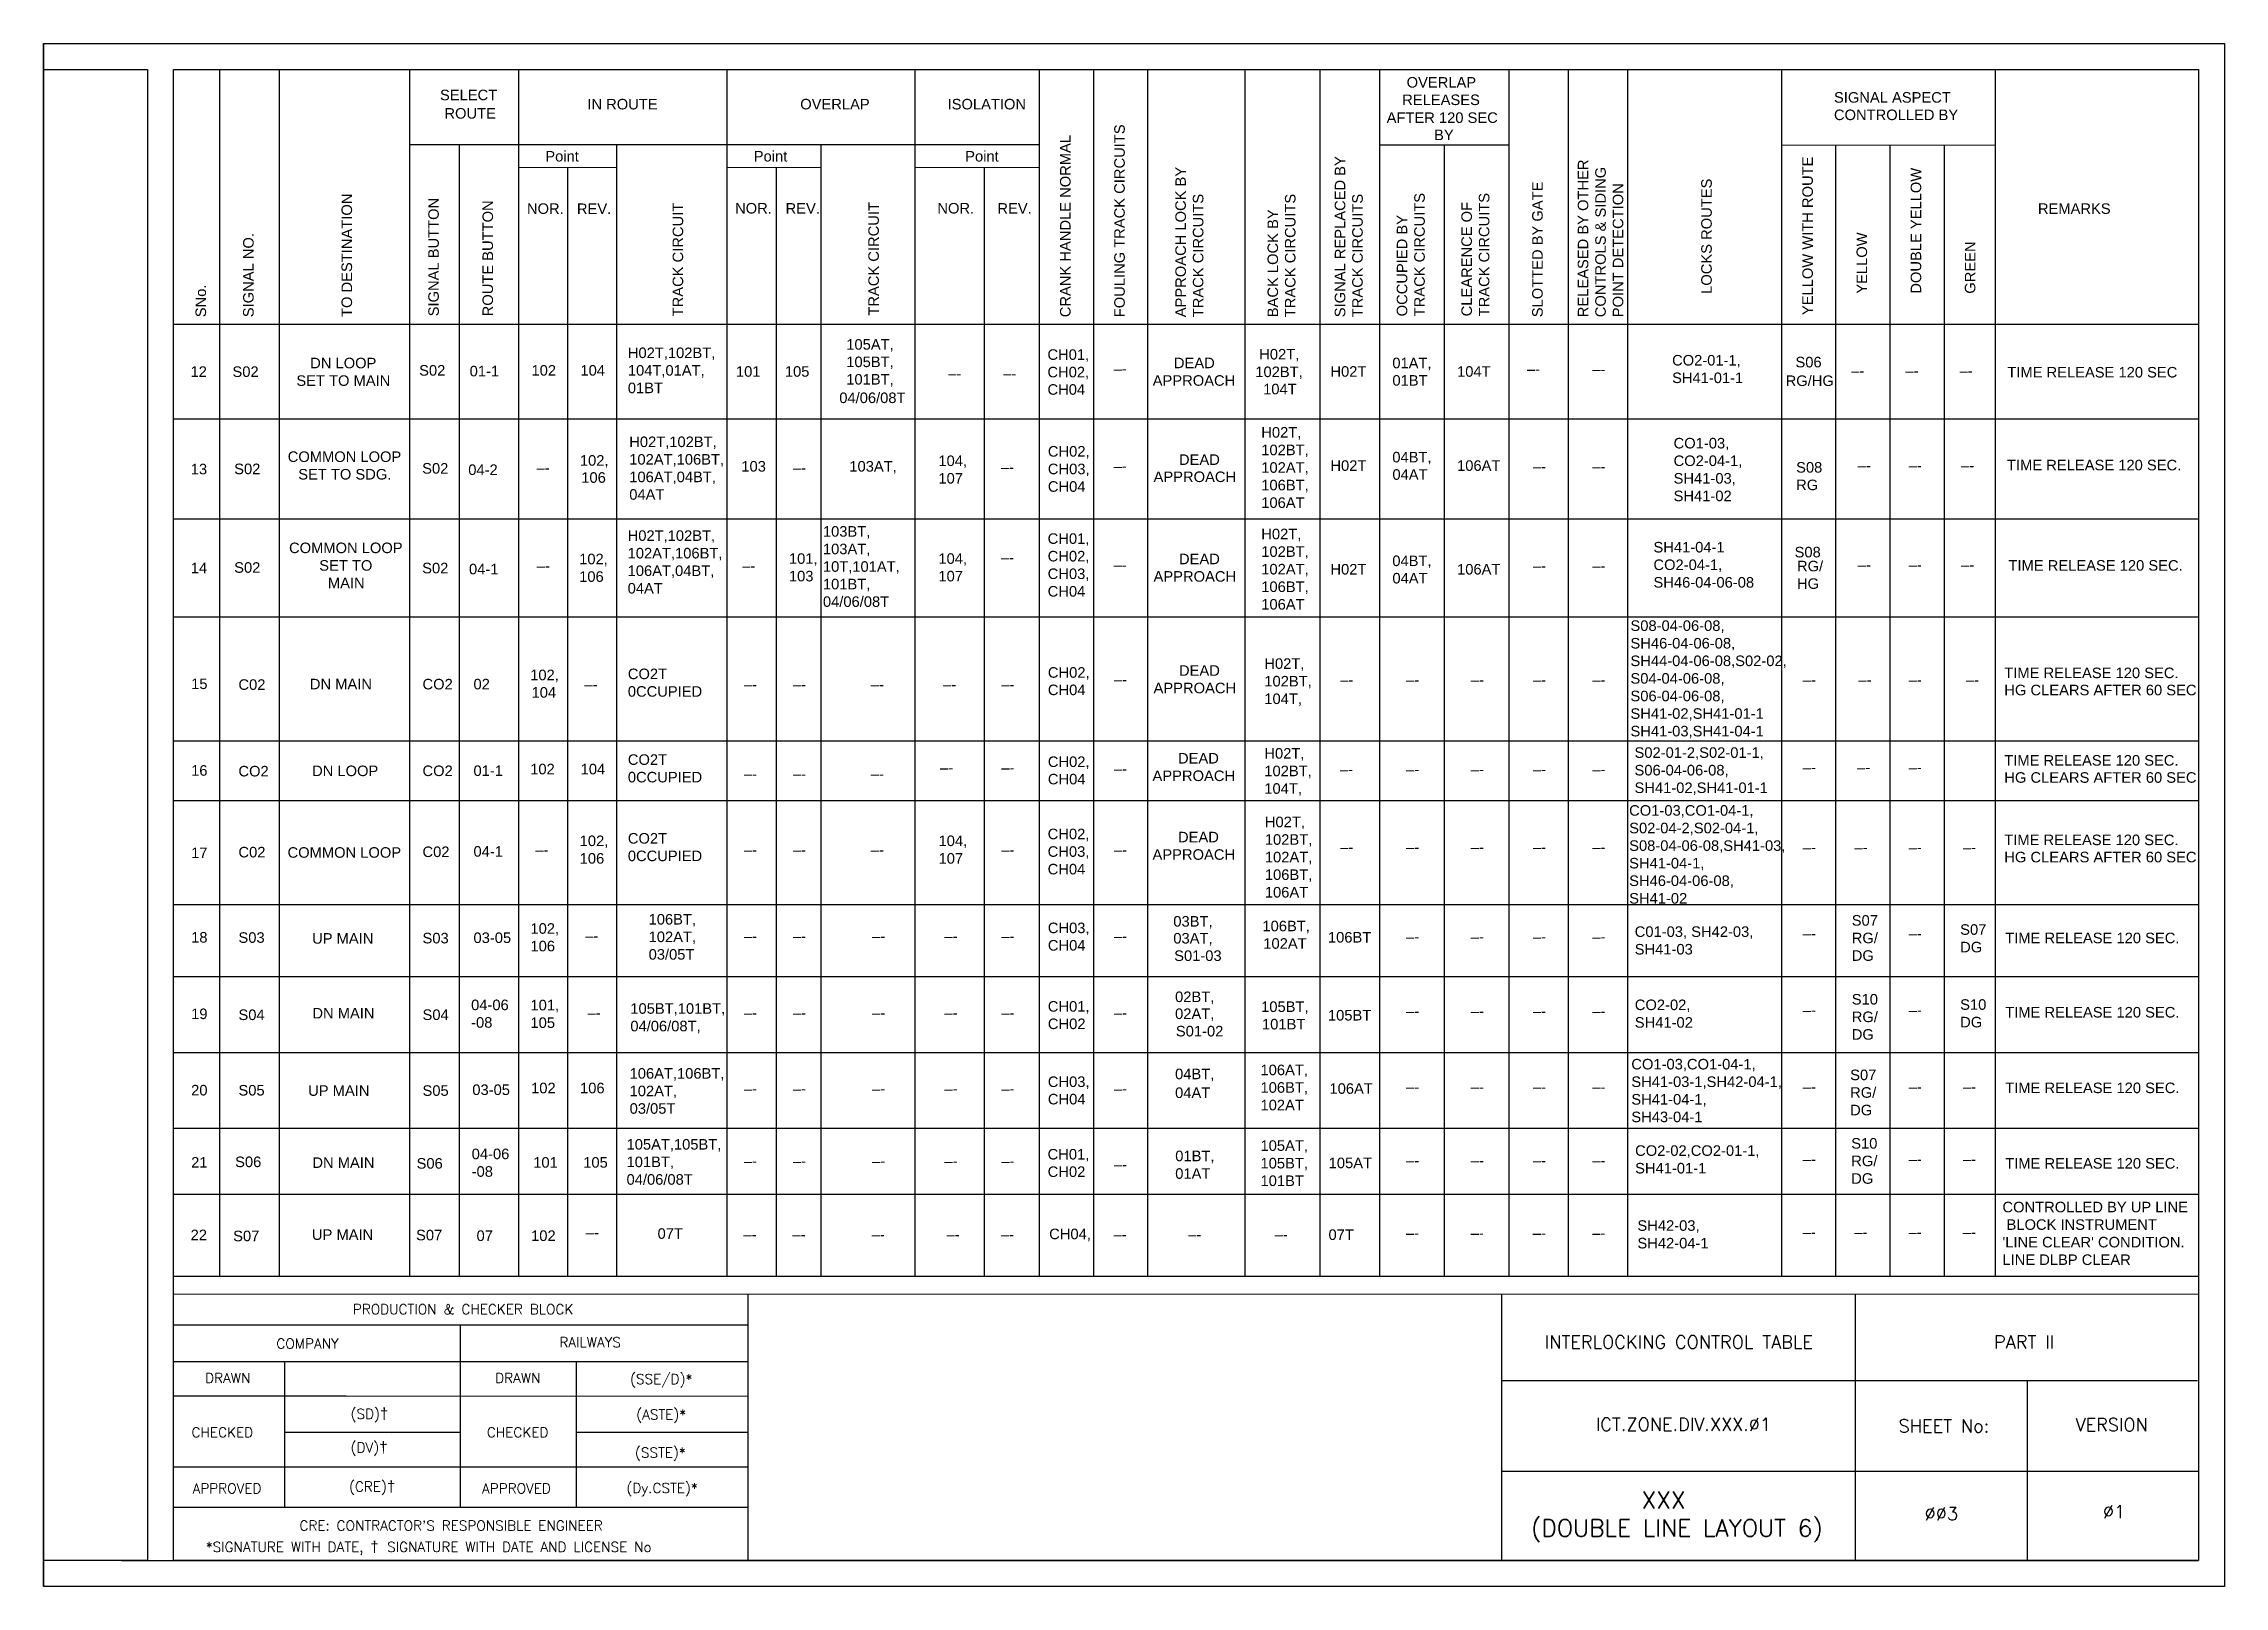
# Model space of a CAD drawing. Header units: inches. Extents: x -19 to 1645, y 43 to 741.
# Drawn here: x 770 to 1190, y 42.8 to 339.8 of the extents above; entities that cross this region are included whole.
import ezdxf
from ezdxf.enums import TextEntityAlignment as Align

# ---------------------------------------------------------------- set-up
doc = ezdxf.new("R2010")
doc.units = ezdxf.units.IN
doc.header["$MEASUREMENT"] = 0
for name, color, linetype in [('PDF2_Text', 7, 'Continuous'), ('PDF_Geometry', 7, 'Continuous'), ('PDF_Text', 7, 'Continuous')]:
    doc.layers.add(name, color=color, linetype=linetype)
doc.styles.add('PDF Arial', font='arial.ttf')
doc.styles.add('ROMANS', font='romans.shx', dxfattribs={"height": 2})

msp = doc.modelspace()

# ---------------------------------------------------------------- texts
at = {"style": 'ROMANS'}
for s, height, p in [('PRODUCTION & CHECKER BLOCK', 1.92, (850.75, 96.2)), ('COMPANY', 1.92, (820.79, 89.58)), ('RAILWAYS', 1.92, (875.21, 89.84)), ('(SSE/D)*', 1.92, (888.9, 82.75)), ('DRAWN', 1.92, (805.43, 82.96)), ('DRAWN', 1.92, (861.29, 82.96)), ('(ASTE)*', 1.92, (888.9, 75.93)), ('CHECKED', 1.92, (804.38, 72.5)), ('CHECKED', 1.92, (861.25, 72.5)), ('(SSTE)*', 1.92, (888.73, 68.6)), ('(Dy.CSTE)*', 1.92, (889.07, 61.78)), ('APPROVED', 1.92, (805.28, 61.7)), ('APPROVED', 1.92, (861.02, 61.7)), ('XXX', 3.3, (1081.96, 59.47)), ("CRE: CONTRACTOR'S RESPONSIBLE ENGINEER", 1.92, (848.44, 54.55)), ('(DOUBLE LINE LAYOUT 6)', 3.3, (1084.52, 54.08))]:
    msp.add_text(s, height=height, dxfattribs=at).set_placement(p, align=Align.MIDDLE_CENTER)
at = {"lineweight": -2, "style": 'ROMANS'}
for s, p in [('INTERLOCKING CONTROL TABLE', (1084.89, 89.87)), ('PART II', (1151.39, 89.87)), ('ICT.ZONE.DIV.XXX.Ø1', (1085.78, 74.03)), ('SHEET No:', (1135.95, 73.73)), ('VERSION', (1168.26, 73.96)), ('ØØ3 ', (1136.3, 56.87)), ('Ø1', (1168.72, 57.24))]:
    msp.add_text(s, height=2.5, dxfattribs=at).set_placement(p, align=Align.MIDDLE_CENTER)
at = {"char_height": 1.92, "attachment_point": 1, "style": 'ROMANS'}
for s, width, insert in [('(SD){\\fArial|b0|i0|c0|p34;\\H1.08333x;†}', 8.1172, (829.07, 77.17)), ('(DV){\\fArial|b0|i0|c0|p34;\\H1.08333x;†}', 8.1172, (829.07, 70.7)), ('(CRE){\\fArial|b0|i0|c0|p34;\\H1.08333x;†}', 8.1172, (828.77, 63.17)), ('\\pi-5.76,l9.6,t9.6;*SIGNATURE WITH DATE, {\\fArial|b0|i0|c0|p34;\\H1.08333x;†  }SIGNATURE WITH DATE AND LICENSE No', 104.6362, (797.36, 51.56))]:
    msp.add_mtext_dynamic_manual_height_columns(s, width=width, gutter_width=12.5, heights=[0], dxfattribs=dict(at, insert=insert))
at = {"layer": 'PDF2_Text', "attachment_point": 7, "style": 'PDF Arial'}
for s, insert, char_height in [('–-', (976.04, 276.26), 2.03), ('–-', (1068.24, 276.14), 2.03), ('H02T,\\P102BT,\\P102AT,\\P106BT,\\P106AT', (1004.47, 250.43), 2.03), ('102,', (873.24, 258.21), 2.03), ('CH02,\\PCH03,\\PCH04', (963.37, 253.54), 2.03), ('DEAD', (988.62, 258.74), 2.03), ('13', (798.3, 256.9), 2.03), ('S02', (806.66, 256.93), 2.03), ('S02', (842.86, 257.03), 2.03), ('04-2', (851.74, 256.77), 2.03), ('–-', (864.89, 257.16), 2.03), ('106', (873.51, 255.27), 2.03), ('–-', (914.28, 257.16), 2.03), ('–-', (954.35, 257.29), 2.03), ('–-', (976.04, 257.52), 2.03), ('APPROACH', (983.72, 255.41), 2.03), ('–-', (1056.78, 257.42), 2.03), ('–-', (1068.24, 257.42), 2.03), ('–-', (1119.36, 257.62), 2.03), ('–-', (1129.16, 257.62), 2.03), ('–-', (1139.26, 257.62), 2.03), ('CH01,\\PCH02,\\PCH03,\\PCH04', (963.33, 233.36), 2.03), ('H02T,\\P102BT,\\P102AT,\\P106BT,\\P106AT', (1004.47, 230.86), 2.03), ('14', (798.3, 237.89), 2.03), ('S02', (806.66, 237.95), 2.03), ('S02', (842.86, 237.84), 2.03), ('04-1', (851.88, 237.65), 2.03), ('102,\\P106', (873.1, 236.2), 2.03), ('–-', (954.35, 239.9), 2.03), ('DEAD', (988.62, 239.62), 2.03), ('–-', (864.93, 238.3), 2.03), ('–-', (904.52, 238.3), 2.03), ('–-', (976.04, 238.47), 2.03), ('APPROACH', (983.72, 236.23), 2.03), ('–-', (1056.78, 238.31), 2.03), ('–-', (1068.24, 238.31), 2.03), ('–-', (1119.36, 238.48), 2.03), ('–-', (1129.16, 238.48), 2.03), ('–-', (1139.26, 238.48), 2.03), ('102,', (863.67, 216.91), 2.03), ('CH02,', (963.37, 217.39), 2.03), ('DEAD', (988.62, 218.14), 2.03), ('H02T,\\P102BT,\\P104T,', (1005.06, 212.33), 2.03), ('TIME RELEASE 120 SEC.', (1147.57, 217.66), 2.0298), ('15', (798.37, 215.56), 2.03), ('C02', (807.48, 215.41), 2.03), ('CO2', (842.93, 215.49), 2.03), ('02', (852.75, 215.5), 2.03), ('104', (863.93, 213.9), 2.03), ('–-', (874.12, 215.47), 2.03), ('–-', (904.83, 215.47), 2.03), ('–-', (914.27, 215.47), 2.03), ('–-', (929.27, 215.47), 2.03), ('–-', (943.2, 215.47), 2.03), ('–-', (954.42, 215.47), 2.03), ('CH04', (963.37, 214.39), 2.03), ('–-', (976.11, 216.44), 2.03), ('APPROACH', (983.72, 214.75), 2.03), ('–-', (1019.67, 216.35), 2.03), ('–-', (1032.36, 216.35), 2.03), ('–-', (1044.82, 216.35), 2.03), ('–-', (1056.78, 216.35), 2.03), ('–-', (1068.24, 216.35), 2.03), ('–-', (1108.77, 216.35), 2.03), ('–-', (1119.48, 216.35), 2.03), ('–-', (1129.16, 216.35), 2.03), ('–-', (1140.2, 216.35), 2.03), ('HG CLEARS AFTER 60 SEC.', (1147.57, 214.36), 2.0298), ('CH02,', (963.36, 200.21), 2.03), ('DEAD', (988.43, 201.25), 2.03), ('H02T,\\P102BT,\\P104T,', (1005.06, 195.05), 2.03), ('S02-01-2,S02-01-1,\\PS06-04-06-08,\\PSH41-02,SH41-01-1', (1076.35, 195.2), 2.0298), ('TIME RELEASE 120 SEC.', (1147.57, 200.82), 2.0298), ('16', (798.37, 198.88), 2.03), ('CO2', (807.48, 198.74), 2.03), ('CO2', (842.93, 198.81), 2.03), ('01-1', (852.75, 198.83), 2.03), ('102', (863.67, 199.14), 2.03), ('104', (873.39, 199.14), 2.03), ('–-', (904.83, 198.24), 2.03), ('–-', (914.27, 198.24), 2.03), ('–-', (929.27, 198.24), 2.03), ('–-', (942.62, 199.45), 2.03), ('–-', (954.42, 199.45), 2.03), ('CH04', (963.37, 197.21), 2.03), ('–-', (976.11, 199.22), 2.03), ('APPROACH', (983.52, 197.85), 2.03), ('–-', (1019.62, 199.12), 2.03), ('–-', (1032.36, 199.12), 2.03), ('–-', (1044.82, 199.12), 2.03), ('–-', (1056.78, 199.12), 2.03), ('–-', (1068.24, 199.12), 2.03), ('–-', (1108.77, 199.51), 2.03), ('–-', (1119.23, 199.51), 2.03), ('–-', (1129.16, 199.51), 2.03), ('HG CLEARS AFTER 60 SEC.', (1147.57, 197.52), 2.0298), ('CO1-03,CO1-04-1,\\PS02-04-2,S02-04-1,\\PS08-04-06-08,SH41-03,\\PSH41-04-1,\\PSH46-04-06-08,\\PSH41-02', (1075.32, 174.26), 2.0298), ('H02T,\\P102BT,\\P102AT,\\P106BT,\\P106AT', (1005.16, 175.43), 2.03), ('17', (798.37, 183.04), 2.03), ('C02', (807.48, 183.15), 2.03), ('C02', (842.93, 183.22), 2.03), ('04-1', (852.75, 183.29), 2.03), ('102,\\P106', (873.2, 181.95), 2.03), ('104,\\P107', (942.31, 181.95), 2.03), ('CH02,\\PCH03,\\PCH04', (963.33, 179.88), 2.03), ('DEAD', (988.43, 186.08), 2.03), ('–-', (1019.67, 184.13), 2.03), ('–-', (1032.36, 184.13), 2.03), ('–-', (1044.82, 184.13), 2.03), ('–-', (1056.78, 184.13), 2.03), ('–-', (1068.24, 184.13), 2.03), ('–-', (1108.77, 184.11), 2.03), ('–-', (1118.71, 184.11), 2.03), ('–-', (1129.16, 184.11), 2.03), ('–-', (1139.6, 184.11), 2.03), ('TIME RELEASE 120 SEC.', (1147.57, 185.51), 2.0298), ('–-', (864.67, 183.62), 2.03), ('–-', (904.83, 183.62), 2.03), ('–-', (914.27, 183.62), 2.03), ('–-', (929.27, 183.62), 2.03), ('–-', (954.42, 183.62), 2.03), ('–-', (976.11, 183.62), 2.03), ('APPROACH', (983.52, 182.69), 2.03), ('HG CLEARS AFTER 60 SEC.', (1147.57, 182.2), 2.0298), ('18', (798.37, 166.75), 2.03), ('S03', (807.48, 166.71), 2.03), ('S03', (842.93, 166.6), 2.03), ('102,\\P106', (863.72, 165.07), 2.03), ('CH03,', (963.36, 168.22), 2.03), ('03BT,', (987.53, 169.48), 2.03), ('03AT,', (987.53, 166.22), 2.03), ('106BT,', (1004.69, 168.58), 2.03), ('106BT', (1017.31, 166.76), 2.03), ('C01-03, SH42-03,\\PSH41-03', (1076.39, 164.46), 2.0298), ('–-', (1108.77, 167.54), 2.03), ('S07\\PRG/\\PDG', (1118.19, 163.24), 2.03), ('–-', (1129.16, 167.54), 2.03), ('TIME RELEASE 120 SEC.', (1147.75, 166.63), 2.0298), ('–-', (874.27, 167.09), 2.03), ('–-', (904.83, 167.01), 2.03), ('–-', (914.27, 167.01), 2.03), ('–-', (929.53, 167.01), 2.03), ('–-', (943.46, 167.01), 2.03), ('–-', (954.42, 167.01), 2.03), ('CH04', (963.37, 165.21), 2.03), ('–-', (976.11, 167.01), 2.03), ('S01-03', (987.69, 163.22), 2.03), ('102AT', (1004.86, 165.57), 2.03), ('–-', (1032.36, 166.91), 2.03), ('–-', (1044.82, 166.91), 2.03), ('–-', (1056.78, 166.91), 2.03), ('–-', (1068.24, 166.91), 2.03), ('04-06\\P-08', (852.29, 150.36), 2.03), ('101,\\P105', (863.72, 150.32), 2.03), ('CH01,', (963.36, 153.11), 2.03), ('02BT,', (987.87, 154.95), 2.03), ('105BT,', (1004.44, 153.05), 2.03), ('S10\\PRG/\\PDG', (1118.19, 148.06), 2.03), ('19', (798.37, 152.03), 2.03), ('S04', (807.48, 151.84), 2.03), ('S04', (842.93, 151.85), 2.03), ('–-', (874.71, 152.25), 2.03), ('–-', (904.83, 152.25), 2.03), ('–-', (914.27, 152.25), 2.03), ('–-', (929.53, 152.25), 2.03), ('–-', (943.46, 152.25), 2.03), ('–-', (954.42, 152.25), 2.03), ('CH02', (963.37, 150.1), 2.03), ('–-', (976.11, 152.25), 2.03), ('02AT,', (987.87, 151.69), 2.03), ('101BT', (1004.61, 150.04), 2.03), ('105BT', (1017.31, 151.75), 2.03), ('–-', (1032.36, 152.58), 2.03), ('–-', (1044.82, 152.58), 2.03), ('–-', (1056.78, 152.58), 2.03), ('–-', (1068.24, 152.58), 2.03), ('–-', (1108.77, 152.79), 2.03), ('–-', (1129.16, 152.79), 2.03), ('TIME RELEASE 120 SEC.', (1147.75, 152.33), 2.0298), ('S01-02', (988.02, 148.69), 2.03), ('106AT,\\P106BT,\\P102AT', (1004.32, 134.46), 2.03), ('CO1-03,CO1-04-1,\\PSH41-03-1,SH42-04-1,\\PSH41-04-1,\\PSH43-04-1', (1075.74, 132.18), 2.0298), ('20', (798.37, 137.33), 2.03), ('S05', (807.48, 137.31), 2.03), ('S05', (842.93, 137.25), 2.03), ('03-05', (852.52, 137.41), 2.03), ('102', (863.84, 137.74), 2.03), ('106', (873.27, 137.74), 2.03), ('CH03,', (963.36, 138.6), 2.03), ('04BT,', (987.87, 140.1), 2.03), ('04AT', (987.87, 136.84), 2.03), ('106AT', (1017.6, 137.64), 2.03), ('–-', (1032.36, 137.98), 2.03), ('–-', (1044.82, 137.98), 2.03), ('–-', (1056.78, 137.98), 2.03), ('–-', (1068.24, 137.98), 2.03), ('–-', (1108.77, 138.02), 2.03), ('S07\\PRG/\\PDG', (1117.88, 133.5), 2.03), ('–-', (1129.16, 138.02), 2.03), ('–-', (1139.6, 138.02), 2.03), ('TIME RELEASE 120 SEC.', (1147.75, 137.77), 2.0298), ('–-', (904.83, 137.65), 2.03), ('–-', (914.27, 137.65), 2.03), ('–-', (929.53, 137.65), 2.03), ('–-', (943.46, 137.65), 2.03), ('–-', (954.42, 137.65), 2.03), ('CH04', (963.37, 135.6), 2.03), ('–-', (976.11, 137.65), 2.03), ('04-06\\P-08', (852.4, 121.67), 2.03), ('CH01,', (963.32, 124.64), 2.03), ('01BT,\\P01AT', (987.9, 121.28), 2.03), ('105AT,\\P105BT,\\P101BT', (1004.32, 119.89), 2.03), ('CO2-02,CO2-01-1,\\PSH41-01-1', (1076.47, 122.31), 2.0298), ('S10\\PRG/\\PDG', (1118.09, 120.32), 2.03), ('21', (798.37, 123.46), 2.03), ('S06', (806.84, 123.53), 2.03), ('S06', (841.79, 123.23), 2.03), ('101', (864.25, 123.42), 2.03), ('105', (873.88, 123.42), 2.03), ('–-', (904.83, 123.72), 2.03), ('–-', (914.27, 123.72), 2.03), ('–-', (929.53, 123.72), 2.03), ('–-', (943.46, 123.72), 2.03), ('–-', (954.42, 123.72), 2.03), ('CH02', (963.33, 121.63), 2.03), ('–-', (976.11, 123.05), 2.03), ('105AT', (1017.45, 123.32), 2.03), ('–-', (1032.36, 123.83), 2.03), ('–-', (1044.82, 123.83), 2.03), ('–-', (1056.78, 123.83), 2.03), ('–-', (1068.24, 123.83), 2.03), ('–-', (1108.77, 124.09), 2.03), ('–-', (1129.16, 124.09), 2.03), ('–-', (1139.6, 124.09), 2.03), ('TIME RELEASE 120 SEC.', (1147.75, 123.24), 2.0298), ('22', (798.27, 109.49), 2.03), ('S07', (806.46, 109.26), 2.03), ('S07', (841.69, 109.43), 2.03), ('102', (863.84, 109.31), 2.03), ('–-', (874.38, 109.96), 2.03), ('07T', (888.2, 109.72), 2.03), ('–-', (904.74, 109.58), 2.03), ('–-', (914.18, 109.58), 2.03), ('–-', (929.44, 109.58), 2.03), ('–-', (943.87, 109.58), 2.03), ('–-', (954.33, 109.58), 2.03), ('CH04,', (963.62, 109.3), 2.03), ('–-', (976.02, 109.58), 2.03), ('–-', (990.41, 109.58), 2.03), ('–-', (1007.05, 109.58), 2.03), ('07T', (1017.42, 109.51), 2.03), ('–-', (1032.33, 109.87), 2.03), ('–-', (1044.8, 109.87), 2.03), ('–-', (1056.76, 109.87), 2.03), ('–-', (1068.21, 109.87), 2.03), ('SH42-03,\\PSH42-04-1', (1076.91, 107.88), 2.03), ('–-', (1108.75, 110.01), 2.03), ('–-', (1118.7, 110.01), 2.03), ('–-', (1129.14, 110.01), 2.03), ('–-', (1139.57, 110.01), 2.03)]:
    msp.add_mtext(s, dxfattribs=dict(at, insert=insert, char_height=char_height))
for s, insert, char_height, width in [('\\PCO1-03,\\PCO2-04-1,\\PSH41-03,\\PSH41-02', (1083.88, 251.73), 2.03, 17.7989), ('TIME RELEASE 120 SEC.', (1148.09, 257.67), 2.0298, 33.2543), ('SH41-04-1\\PCO2-04-1,\\PSH46-04-06-08', (1080, 235.09), 2.0298, 17.7989), ('TIME RELEASE 120 SEC.', (1148.37, 238.35), 2.0298, 33.2543), ('S08-04-06-08,\\PSH46-04-06-08,\\PSH44-04-06-08,S02-02,\\PS04-04-06-08,\\PS06-04-06-08,\\PSH41-02,SH41-01-1\\PSH41-03,SH41-04-1', (1075.57, 206.1), 2.0298, 28.3864), ('03-05', (852.75, 166.67), 2.03, 0.1143), ('S07\\PDG', (1139.07, 164.87), 2.03, 4.8183), ('CO2-02, \\PSH41-02', (1076.41, 150.37), 2.03, 18.8478), ('S10\\PDG', (1139.07, 150.43), 2.03, 4.8183), ('07', (853.34, 109.31), 2.03, 2.9957)]:
    msp.add_mtext(s, dxfattribs=dict(at, insert=insert, char_height=char_height, width=width))
at = {"layer": 'PDF_Text', "attachment_point": 7, "style": 'PDF Arial'}
for s, insert, char_height in [('OVERLAP', (1032.47, 331.35), 2.027), ('SELECT', (846.3, 328.92), 2.027), ('IN ROUTE', (874.68, 327.15), 2.027), ('OVERLAP', (915.68, 327.15), 2.027), ('ISOLATION', (944.06, 327.15), 2.027), ('RELEASES', (1031.62, 327.99), 2.027), ('SIGNAL ASPECT', (1114.77, 328.45), 2.0273), ('ROUTE', (847.15, 325.38), 2.027), ('AFTER 120 SEC', (1028.62, 324.55), 2.0273), ('CONTROLLED BY', (1114.77, 325.09), 2.0273), ('Point', (866.58, 317.12), 2.027), ('Point', (906.73, 317.12), 2.027), ('Point', (947.45, 317.12), 2.027), ('BY', (1037.75, 321.26), 2.027), ('NOR.', (863.05, 307.04), 2.027), ('REV.', (872.67, 307.04), 2.027), ('NOR.', (903.13, 307.11), 2.027), ('REV.', (912.86, 307.11), 2.027), ('NOR.', (942.09, 307.11), 2.027), ('REV.', (953.65, 307.11), 2.027), ('REMARKS', (1154.05, 307.04), 2.027), ('105AT,', (924.55, 280.55), 2.027), ('12', (798.25, 275.69), 2.027), ('S02', (842.28, 275.9), 2.027), ('01-1', (852.01, 275.76), 2.027), ('102', (863.92, 275.9), 2.027), ('104', (873.35, 275.9), 2.027), ('H02T,102BT,\\P104T,01AT,\\P01BT', (882.48, 272.52), 2.0273), ('101', (903.3, 275.69), 2.027), ('105', (912.72, 275.69), 2.027), ('105BT,', (924.55, 277.19), 2.027), ('CH01,', (963.29, 278.59), 2.027), ('CH02,', (963.29, 275.22), 2.027), ('102BT,', (1003.33, 275.27), 2.027), ('H02T,', (1004.08, 278.66), 2.027), ('H02T', (1017.79, 275.69), 2.027), ('01AT,', (1029.71, 276.97), 2.027), ('104T', (1042.18, 275.69), 2.027), ('CO2-01-1, \\PSH41-01-1', (1083.59, 274.47), 2.027), ('S06', (1107.35, 277.49), 2.027), ('TIME RELEASE 120 SEC', (1148.16, 275.54), 2.0273), ('101BT,', (924.55, 273.83), 2.027), ('–-', (944.2, 275.31), 2.027), ('–-', (954.77, 275.31), 2.027), ('CH04', (963.3, 272.22), 2.027), ('104T', (1004.83, 272.3), 2.027), ('01BT', (1029.73, 273.97), 2.027), ('–-', (1055.63, 276.2), 2.027), ('RG/HG', (1105.46, 273.91), 2.027), ('–-', (1118.1, 275.85), 2.027), ('–-', (1128.53, 275.85), 2.027), ('–-', (1138.96, 275.85), 2.027), ('04/06/08T', (923.2, 270.62), 2.027), ('H02T,102BT,\\P102AT,106BT,\\P106AT,04BT,\\P04AT', (882.75, 252.01), 2.0273), ('04BT,', (1029.71, 258.85), 2.027), ('103', (904.34, 257.43), 2.027), ('103AT,', (925.14, 257.08), 2.027), ('H02T', (1017.79, 257.57), 2.027), ('04AT', (1029.73, 255.85), 2.027), ('106AT', (1042.18, 257.57), 2.027), ('S08\\PRG', (1107.48, 253.85), 2.027), ('H02T,102BT,\\P102AT,106BT,\\P106AT,04BT,\\P04AT', (882.44, 233.95), 2.0273), ('101,\\P103', (913.5, 236.29), 2.027), ('H02T', (1017.79, 237.61), 2.027), ('04BT,', (1029.71, 238.89), 2.027), ('106AT', (1042.18, 237.61), 2.027), ('S08', (1107.19, 240.91), 2.027), ('RG/\\PHG', (1107.65, 234.85), 2.027), ('04AT', (1029.73, 235.89), 2.027), ('CO2T\\P0CCUPIED', (882.48, 214.09), 2.027), ('CO2T\\P0CCUPIED', (882.48, 197.59), 2.027), ('DN LOOP', (821.67, 198.8), 2.027), ('COMMON LOOP', (816.94, 183.09), 2.0273), ('CO2T\\P0CCUPIED', (882.48, 182.43), 2.027), ('106BT,\\P102AT,\\P03/05T', (886.48, 163.47), 2.027), ('UP MAIN', (821.67, 166.54), 2.027), ('DN MAIN', (821.73, 152.17), 2.027), ('UP MAIN', (820.91, 137.25), 2.027), ('DN MAIN', (821.73, 123.4), 2.027), ("CONTROLLED BY UP LINE\\P BLOCK INSTRUMENT \\P'LINE CLEAR' CONDITION. \\PLINE DLBP CLEAR", (1147.22, 104.69), 2.0273), ('UP MAIN', (821.64, 109.52), 2.027)]:
    msp.add_mtext(s, dxfattribs=dict(at, insert=insert, char_height=char_height))
at = {"layer": 'PDF_Text', "attachment_point": 7, "rotation": 90, "style": 'PDF Arial'}
for s, insert, char_height in [('FOULING TRACK CIRCUITS', (978.21, 287.17), 2.0273), ('CRANK HANDLE NORMAL', (967.77, 287.17), 2.0273), ('APPROACH LOCK BY', (989.98, 287.17), 2.0273), ('SIGNAL REPLACED BY', (1020.68, 287.17), 2.0273), ('RELEASED BY OTHER', (1067.48, 287.17), 2.0273), ('CONTROLS & SIDING', (1070.85, 287.17), 2.0273), ('YELLOW WITH ROUTE', (1110.73, 287.58), 2.0273), ('DOUBLE YELLOW', (1131.6, 291.7), 2.0273), ('TRACK CIRCUITS', (1035.99, 287.34), 2.0273), ('TRACK CIRCUITS', (1048.43, 287.34), 2.0273), ('SLOTTED BY GATE', (1058.7, 287.17), 2.0273), ('POINT DETECTION', (1074.21, 287.17), 2.0273), ('LOCKS ROUTES', (1091.26, 291.67), 2.0273), ('TO DESTINATION', (829.39, 287.22), 2.0273), ('SIGNAL BUTTON', (846.1, 287.34), 2.0273), ('ROUTE BUTTON', (856.54, 287.34), 2.0273), ('TRACK CIRCUIT', (893.16, 287.34), 2.0273), ('TRACK CIRCUIT', (930.85, 287.48), 2.0273), ('TRACK CIRCUITS', (993.35, 287.17), 2.0273), ('BACK LOCK BY', (1007.73, 287.17), 2.0273), ('TRACK CIRCUITS', (1011.09, 287.17), 2.0273), ('TRACK CIRCUITS', (1024.04, 287.17), 2.0273), ('OCCUPIED BY', (1032.62, 287.34), 2.0273), ('CLEARENCE OF', (1045.07, 287.34), 2.0273), ('SIGNAL NO.', (810.44, 287.17), 2.027), ('YELLOW', (1121.17, 291.7), 2.027), ('GREEN', (1142.03, 291.7), 2.027), ('SNo.', (801.27, 287.17), 2.027)]:
    msp.add_mtext(s, dxfattribs=dict(at, insert=insert, char_height=char_height))
at = {"layer": 'PDF_Text', "attachment_point": 7, "style": 'PDF Arial'}
for s, insert, char_height, width in [('S02', (806.33, 275.65), 2.027, 10.6172), ('\\pi3.27177;DN LOOP\\P\\pi0.60693;SET TO MAIN', (818.03, 273.93), 2.0273, 18.9495), ('\\pi4.20554;DEAD\\P\\pi0.12184;APPROACH', (983.44, 273.95), 2.0273, 15.9105), ('\\pi0.60429;COMMON LOOP\\P\\pi2.62539;SET TO SDG.', (816.37, 255.9), 2.0273, 22.8164), ('104,\\P107', (942.29, 255.12), 2.027, 4.9522), ('\\pi0.23648;COMMON LOOP\\P\\pi6.05364;SET TO  \\P\\pi7.72141;MAIN', (816.99, 235), 2.0273, 22.0807), ('103BT,\\P103AT,\\P10T,101AT,\\P101BT,\\P04/06/08T', (920.05, 231.38), 2.027, 7.9793), ('104,\\P107', (942.29, 236.29), 2.027, 4.9522), ('\\pi5.28682;DN MAIN ', (815.95, 215.54), 2.0273, 22.0807), ('105BT,101BT,\\P04/06/08T,', (882.96, 149.32), 2.0273, 8.6431), ('106AT,106BT,\\P102AT,\\P03/05T', (882.82, 133.8), 2.0273, 8.6431), ('105AT,105BT,\\P101BT,\\P04/06/08T', (882.23, 120.14), 2.0273, 8.6431)]:
    msp.add_mtext(s, dxfattribs=dict(at, insert=insert, char_height=char_height, width=width))

# ---------------------------------------------------------------- blocks, each defined once
blk = doc.blocks.new('A$C1B685902')
at = {"color": 7}
blk.add_line((0, 297), (0, 0), dxfattribs=at)
for points in [[(0, 297), (420, 297), (420, 0), (0, 0)], [(25, 292), (415, 292), (415, 5), (25, 5)]]:
    blk.add_lwpolyline(points, close=True, dxfattribs=at)
blk.add_lwpolyline([(0, 292), (20, 292), (20, 5), (0, 5)], dxfattribs=at)

# ---------------------------------------------------------------- linework, layer by layer
for p, q in [((803.86, 334.84), (803.86, 102.53)), ((815.3, 334.84), (815.3, 102.53)), ((840.4, 334.84), (840.4, 102.53)), ((861.4, 334.84), (861.4, 102.53)), ((901.55, 334.84), (901.55, 102.53)), ((937.76, 334.84), (937.76, 102.53)), ((961.7, 334.84), (961.7, 102.53)), ((972.14, 334.84), (972.14, 102.53)), ((982.57, 334.84), (982.57, 102.53)), ((1001.32, 334.84), (1001.32, 102.53)), ((1015.78, 334.84), (1015.78, 102.53)), ((1027.23, 334.84), (1027.23, 102.53)), ((1052.12, 334.84), (1052.12, 102.53)), ((1063.56, 334.84), (1063.56, 102.53)), ((1075, 334.84), (1075, 102.53)), ((1104.66, 334.84), (1104.66, 102.53)), ((1145.84, 334.84), (1145.84, 102.53)), ((961.77, 320.33), (840.61, 320.33)), ((849.96, 320.4), (849.96, 102.53)), ((880.26, 320.33), (880.26, 102.53)), ((919.63, 320.4), (919.63, 102.53)), ((1052.12, 320.28), (1027.23, 320.29)), ((1039.67, 320.4), (1039.67, 102.53)), ((1145.84, 320.26), (1104.66, 320.27)), ((1115.09, 320.26), (1115.09, 102.53)), ((1125.53, 320.26), (1125.53, 102.53)), ((1135.96, 320.26), (1135.96, 102.53)), ((870.83, 316.05), (870.83, 102.53)), ((911.05, 315.98), (911.05, 102.53)), ((951.13, 315.98), (951.13, 102.53)), ((1184.96, 285.76), (794.96, 285.76)), ((1184.96, 267.55), (794.96, 267.55)), ((1184.96, 248.27), (794.96, 248.27)), ((1185.1, 229.45), (795.1, 229.45)), ((1185.03, 205.53), (795.03, 205.53)), ((1185.1, 194.06), (795.1, 194.06)), ((1185.03, 174.05), (795.03, 174.05)), ((1185.1, 160.16), (795.1, 160.16)), ((1185.1, 145.56), (795.1, 145.56)), ((1185.03, 130.96), (795.03, 130.96)), ((1184.96, 118.26), (794.96, 118.26)), ((1184.98, 102.53), (794.98, 102.53)), ((794.98, 99.11), (1184.96, 99.19)), ((905.57, 99.19), (905.57, 47.85)), ((828.21, 93.14), (794.97, 93.14)), ((905.57, 93.13), (828.21, 93.14)), ((850.17, 93.14), (850.17, 58.04)), ((828.21, 86.1), (794.97, 86.1)), ((816.41, 58.04), (816.41, 86.1)), ((905.57, 86.09), (828.21, 86.1)), ((872.61, 58.04), (872.61, 86.09)), ((1152, 82.47), (1152, 47.85)), ((828.21, 79.43), (794.97, 79.43)), ((905.57, 79.42), (828.21, 79.43)), ((850.17, 72.45), (816.41, 72.45)), ((836.87, 72.3), (836.87, 72.3)), ((905.57, 72.45), (872.61, 72.45)), ((828.21, 65.78), (794.97, 65.79)), ((905.57, 65.78), (828.21, 65.78)), ((828.21, 58.04), (794.97, 58.04)), ((905.57, 58.04), (828.21, 58.04))]:
    msp.add_line(p, q)
at = {"lineweight": -2}
for p, q in [((1050.82, 47.85), (1050.82, 99.19)), ((1050.82, 82.47), (1184.78, 82.47)), ((1050.82, 65.02), (1184.96, 65.02))]:
    msp.add_line(p, q, dxfattribs=at)
at = {"linetype": 'Continuous', "lineweight": -2}
for p, q in [((1118.89, 47.85), (1118.89, 99.19)), ((784.96, 47.85), (1066.96, 47.85)), ((784.96, 47.85), (1184.96, 47.85))]:
    msp.add_line(p, q, dxfattribs=at)
at = {"layer": 'PDF_Geometry', "lineweight": 15}
for points in [[(815.3, 102.53), (815.3, 334.91)], [(840.4, 102.53), (840.4, 334.91)], [(1052.12, 320.4), (1052.12, 334.84)], [(1063.56, 320.4), (1063.56, 334.84)], [(1075, 320.4), (1075, 334.84)], [(840.61, 320.33), (861.47, 320.33)], [(861.47, 320.33), (961.77, 320.33)], [(1027.3, 320.33), (1052.19, 320.33)], [(1052.12, 316.05), (1052.12, 320.4)], [(1063.56, 316.05), (1063.56, 320.4)], [(1075, 316.05), (1075, 320.4)], [(861.47, 315.98), (880.33, 315.98)], [(870.83, 285.83), (870.83, 316.05)], [(901.62, 315.98), (919.63, 315.98)], [(937.76, 315.98), (961.77, 315.98)], [(1052.12, 285.83), (1052.12, 316.05)], [(1063.56, 285.83), (1063.56, 316.05)], [(1075, 285.83), (1075, 316.05)], [(961.7, 102.53), (961.7, 285.76)], [(972.14, 102.53), (972.14, 285.76)], [(1052.12, 274.61), (1052.12, 285.69)], [(1063.56, 274.61), (1063.56, 285.69)], [(1075, 274.61), (1075, 285.69)], [(1052.12, 263.39), (1052.12, 274.47)], [(1063.56, 263.39), (1063.56, 274.47)], [(1075, 263.39), (1075, 274.47)], [(1052.12, 257.71), (1052.12, 265.42)], [(1063.56, 257.71), (1063.56, 265.42)], [(1075, 257.71), (1075, 265.42)]]:
    msp.add_lwpolyline(points, dxfattribs=at)

# ---------------------------------------------------------------- block references
msp.add_blockref('A$C1B685902', (769.96, 42.85))

msp.set_redraw_order([(e.dxf.handle, doc.entitydb.next_handle()) for e in msp.query("TEXT MTEXT ATTDEF DIMENSION ARC_DIMENSION")])  # texts and dimensions are drawn at this point

doc.saveas('drawing.dxf')
